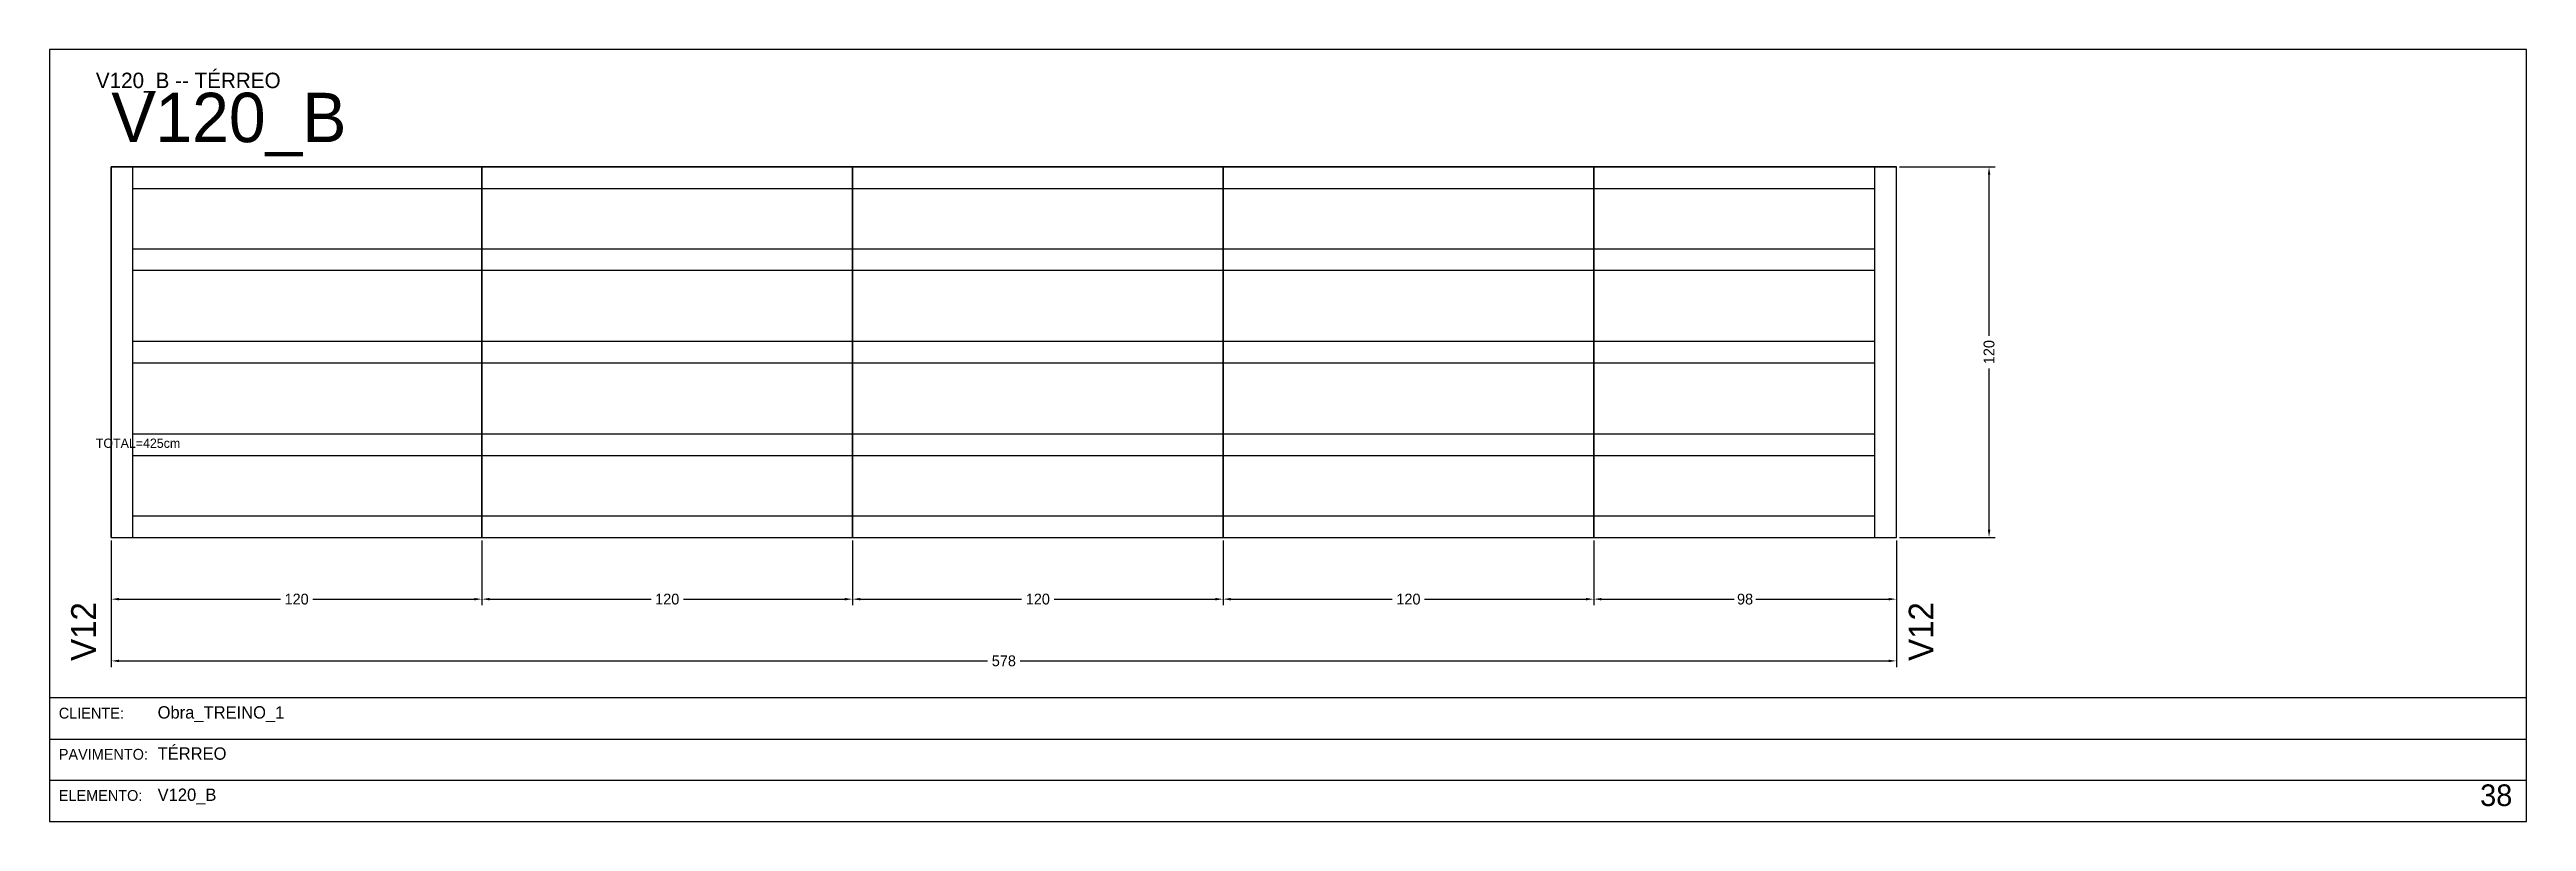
# Model space of a CAD drawing. Header units: metres. Extents: x 0 to 3268, y -4496 to 124.
# Drawn here: x 822 to 1624, y -2882 to -2632 of the extents above; entities that cross this region are included whole.
import ezdxf

# ---------------------------------------------------------------- set-up
doc = ezdxf.new("R2010")
doc.units = ezdxf.units.M
for name, color, linetype in [('5', 5, 'Continuous'), ('BORDA_CELULA', 9, 'Continuous'), ('CARIMBO', 9, 'Continuous'), ('COTA', 241, 'Continuous'), ('NOMENCLATURA', 7, 'Continuous'), ('Painéis', 200, 'Continuous'), ('SARR_2.2x7', 40, 'Continuous')]:
    doc.layers.add(name, color=color, linetype=linetype)
doc.dimstyles.new('COTA', dxfattribs={"dimtxt": 3.5, "dimasz": 2.5, "dimexe": 2, "dimexo": 1, "dimgap": 0.9, "dimtad": 1, "dimdec": 0, "dimrnd": 1, "dimcen": 2.5, "dimclrd": 4, "dimclre": 4, "dimclrt": 4, "dimazin": 3, "dimtfac": 1, "dimtmove": 0, "dimatfit": 3})

msp = doc.modelspace()

# ---------------------------------------------------------------- texts
at = {"layer": '5'}
for p in [(837, -2830), (1432, -2830)]:
    msp.add_text('V12', height=8, rotation=90, dxfattribs=at).set_placement(p)
at = {"layer": 'CARIMBO', "color": 9}
for s, p in [('CLIENTE:', (825, -2848.67)), ('PAVIMENTO:', (825, -2862)), ('ELEMENTO:', (825, -2875.33))]:
    msp.add_text(s, height=3.5, dxfattribs=at).set_placement(p)
at = {"layer": 'CARIMBO', "color": 2}
for s, p in [('Obra_TREINO_1', (857, -2848.67)), ('TÉRREO', (857, -2862)), ('V120_B', (857, -2875.33))]:
    msp.add_text(s, height=4, dxfattribs=at).set_placement(p)
at = {"layer": 'CARIMBO', "color": 3}
msp.add_text('38', height=7, dxfattribs=at).set_placement((1609, -2877))
at = {"layer": 'COTA'}
msp.add_text('TOTAL=425cm', height=3, dxfattribs=at).set_placement((837, -2761))
at = {"layer": 'NOMENCLATURA'}
for s, height, p in [('V120_B -- TÉRREO', 5, (837, -2644.5)), ('V120_B', 16, (842, -2662))]:
    msp.add_text(s, height=height, dxfattribs=at).set_placement(p)

# ---------------------------------------------------------------- blocks, each defined once
blk = doc.blocks.new('_CLOSEDFILLED')
at = {"color": 0, "linetype": 'BYBLOCK'}
blk.add_solid([(-1, 0.16), (0, 0), (-1, -0.16)], dxfattribs=at)
blk = doc.blocks.new('*D344')
at = {"color": 4}
for p, q in [((842, -2791), (842, -2812)), ((962, -2791), (962, -2812)), ((844.5, -2810), (896.75, -2810)), ((907.25, -2810), (959.5, -2810))]:
    blk.add_line(p, q, dxfattribs=at)
at = {"layer": 'Defpoints'}
for p in [(842, -2790), (962, -2790), (842, -2810)]:
    blk.add_point(p, dxfattribs=at)
at = {"layer": 'COTA', "color": 4, "xscale": 2.5, "yscale": 2.5, "rotation": 180}
blk.add_blockref('_CLOSEDFILLED', (842, -2810), dxfattribs=at)
at = {"layer": 'COTA', "color": 4, "xscale": 2.5, "yscale": 2.5}
blk.add_blockref('_CLOSEDFILLED', (962, -2810), dxfattribs=at)
at = {"layer": 'COTA', "color": 4, "insert": (902, -2810), "char_height": 3.5, "attachment_point": 5}
blk.add_mtext('120', dxfattribs=at)
blk = doc.blocks.new('*D345')
at = {"color": 4}
for p, q in [((962, -2791), (962, -2812)), ((1082, -2791), (1082, -2812)), ((964.5, -2810), (1016.75, -2810)), ((1027.25, -2810), (1079.5, -2810))]:
    blk.add_line(p, q, dxfattribs=at)
at = {"layer": 'Defpoints'}
for p in [(962, -2790), (1082, -2790), (962, -2810)]:
    blk.add_point(p, dxfattribs=at)
at = {"layer": 'COTA', "color": 4, "xscale": 2.5, "yscale": 2.5, "rotation": 180}
blk.add_blockref('_CLOSEDFILLED', (962, -2810), dxfattribs=at)
at = {"layer": 'COTA', "color": 4, "xscale": 2.5, "yscale": 2.5}
blk.add_blockref('_CLOSEDFILLED', (1082, -2810), dxfattribs=at)
at = {"layer": 'COTA', "color": 4, "insert": (1022, -2810), "char_height": 3.5, "attachment_point": 5}
blk.add_mtext('120', dxfattribs=at)
blk = doc.blocks.new('*D346')
at = {"color": 4}
for p, q in [((1082, -2791), (1082, -2812)), ((1202, -2791), (1202, -2812)), ((1084.5, -2810), (1136.75, -2810)), ((1147.25, -2810), (1199.5, -2810))]:
    blk.add_line(p, q, dxfattribs=at)
at = {"layer": 'Defpoints'}
for p in [(1082, -2790), (1202, -2790), (1082, -2810)]:
    blk.add_point(p, dxfattribs=at)
at = {"layer": 'COTA', "color": 4, "xscale": 2.5, "yscale": 2.5, "rotation": 180}
blk.add_blockref('_CLOSEDFILLED', (1082, -2810), dxfattribs=at)
at = {"layer": 'COTA', "color": 4, "xscale": 2.5, "yscale": 2.5}
blk.add_blockref('_CLOSEDFILLED', (1202, -2810), dxfattribs=at)
at = {"layer": 'COTA', "color": 4, "insert": (1142, -2810), "char_height": 3.5, "attachment_point": 5}
blk.add_mtext('120', dxfattribs=at)
blk = doc.blocks.new('*D347')
at = {"color": 4}
for p, q in [((1202, -2791), (1202, -2812)), ((1322, -2791), (1322, -2812)), ((1204.5, -2810), (1256.75, -2810)), ((1267.25, -2810), (1319.5, -2810))]:
    blk.add_line(p, q, dxfattribs=at)
at = {"layer": 'Defpoints'}
for p in [(1202, -2790), (1322, -2790), (1202, -2810)]:
    blk.add_point(p, dxfattribs=at)
at = {"layer": 'COTA', "color": 4, "xscale": 2.5, "yscale": 2.5, "rotation": 180}
blk.add_blockref('_CLOSEDFILLED', (1202, -2810), dxfattribs=at)
at = {"layer": 'COTA', "color": 4, "xscale": 2.5, "yscale": 2.5}
blk.add_blockref('_CLOSEDFILLED', (1322, -2810), dxfattribs=at)
at = {"layer": 'COTA', "color": 4, "insert": (1262, -2810), "char_height": 3.5, "attachment_point": 5}
blk.add_mtext('120', dxfattribs=at)
blk = doc.blocks.new('*D348')
at = {"color": 4}
for p, q in [((1322, -2791), (1322, -2812)), ((1420, -2791), (1420, -2812)), ((1324.5, -2810), (1367.5, -2810)), ((1374.5, -2810), (1417.5, -2810))]:
    blk.add_line(p, q, dxfattribs=at)
at = {"layer": 'Defpoints'}
for p in [(1322, -2790), (1420, -2790), (1322, -2810)]:
    blk.add_point(p, dxfattribs=at)
at = {"layer": 'COTA', "color": 4, "xscale": 2.5, "yscale": 2.5, "rotation": 180}
blk.add_blockref('_CLOSEDFILLED', (1322, -2810), dxfattribs=at)
at = {"layer": 'COTA', "color": 4, "xscale": 2.5, "yscale": 2.5}
blk.add_blockref('_CLOSEDFILLED', (1420, -2810), dxfattribs=at)
at = {"layer": 'COTA', "color": 4, "insert": (1371, -2810), "char_height": 3.5, "attachment_point": 5}
blk.add_mtext('98', dxfattribs=at)
blk = doc.blocks.new('*D349')
at = {"color": 4}
for p, q in [((842, -2791), (842, -2832)), ((1420, -2791), (1420, -2832)), ((844.5, -2830), (1125.75, -2830)), ((1136.25, -2830), (1417.5, -2830))]:
    blk.add_line(p, q, dxfattribs=at)
at = {"layer": 'Defpoints'}
for p in [(842, -2790), (1420, -2790), (842, -2830)]:
    blk.add_point(p, dxfattribs=at)
at = {"layer": 'COTA', "color": 4, "xscale": 2.5, "yscale": 2.5, "rotation": 180}
blk.add_blockref('_CLOSEDFILLED', (842, -2830), dxfattribs=at)
at = {"layer": 'COTA', "color": 4, "xscale": 2.5, "yscale": 2.5}
blk.add_blockref('_CLOSEDFILLED', (1420, -2830), dxfattribs=at)
at = {"layer": 'COTA', "color": 4, "insert": (1131, -2830), "char_height": 3.5, "attachment_point": 5}
blk.add_mtext('578', dxfattribs=at)
blk = doc.blocks.new('*D350')
at = {"color": 4}
for p, q in [((1421, -2670), (1452, -2670)), ((1450, -2724.75), (1450, -2672.5)), ((1450, -2787.5), (1450, -2735.25)), ((1421, -2790), (1452, -2790))]:
    blk.add_line(p, q, dxfattribs=at)
at = {"layer": 'Defpoints'}
for p in [(1420, -2670), (1420, -2790), (1450, -2790)]:
    blk.add_point(p, dxfattribs=at)
at = {"layer": 'COTA', "color": 4, "xscale": 2.5, "yscale": 2.5}
for p, rotation in [((1450, -2670), 90), ((1450, -2790), 270)]:
    blk.add_blockref('_CLOSEDFILLED', p, dxfattribs=dict(at, rotation=rotation))
at = {"layer": 'COTA', "color": 4, "insert": (1450, -2730), "char_height": 3.5, "attachment_point": 5, "rotation": 90}
blk.add_mtext('120', dxfattribs=at)
blk = doc.blocks.new('*D351')
at = {"color": 4}
for p, q in [((1421, -2670), (1452, -2670)), ((1450, -2724.75), (1450, -2672.5)), ((1450, -2787.5), (1450, -2735.25)), ((1421, -2790), (1452, -2790))]:
    blk.add_line(p, q, dxfattribs=at)
at = {"layer": 'Defpoints'}
for p in [(1420, -2670), (1420, -2790), (1450, -2790)]:
    blk.add_point(p, dxfattribs=at)
at = {"layer": 'COTA', "color": 4, "xscale": 2.5, "yscale": 2.5}
for p, rotation in [((1450, -2670), 90), ((1450, -2790), 270)]:
    blk.add_blockref('_CLOSEDFILLED', p, dxfattribs=dict(at, rotation=rotation))
at = {"layer": 'COTA', "color": 4, "insert": (1450, -2730), "char_height": 3.5, "attachment_point": 5, "rotation": 90}
blk.add_mtext('120', dxfattribs=at)
blk = doc.blocks.new('*D352')
at = {"color": 4}
for p, q in [((1421, -2670), (1452, -2670)), ((1450, -2724.75), (1450, -2672.5)), ((1450, -2787.5), (1450, -2735.25)), ((1421, -2790), (1452, -2790))]:
    blk.add_line(p, q, dxfattribs=at)
at = {"layer": 'Defpoints'}
for p in [(1420, -2670), (1420, -2790), (1450, -2790)]:
    blk.add_point(p, dxfattribs=at)
at = {"layer": 'COTA', "color": 4, "xscale": 2.5, "yscale": 2.5}
for p, rotation in [((1450, -2670), 90), ((1450, -2790), 270)]:
    blk.add_blockref('_CLOSEDFILLED', p, dxfattribs=dict(at, rotation=rotation))
at = {"layer": 'COTA', "color": 4, "insert": (1450, -2730), "char_height": 3.5, "attachment_point": 5, "rotation": 90}
blk.add_mtext('120', dxfattribs=at)
blk = doc.blocks.new('*D353')
at = {"color": 4}
for p, q in [((1421, -2670), (1452, -2670)), ((1450, -2724.75), (1450, -2672.5)), ((1450, -2787.5), (1450, -2735.25)), ((1421, -2790), (1452, -2790))]:
    blk.add_line(p, q, dxfattribs=at)
at = {"layer": 'Defpoints'}
for p in [(1420, -2670), (1420, -2790), (1450, -2790)]:
    blk.add_point(p, dxfattribs=at)
at = {"layer": 'COTA', "color": 4, "xscale": 2.5, "yscale": 2.5}
for p, rotation in [((1450, -2670), 90), ((1450, -2790), 270)]:
    blk.add_blockref('_CLOSEDFILLED', p, dxfattribs=dict(at, rotation=rotation))
at = {"layer": 'COTA', "color": 4, "insert": (1450, -2730), "char_height": 3.5, "attachment_point": 5, "rotation": 90}
blk.add_mtext('120', dxfattribs=at)
blk = doc.blocks.new('*D354')
at = {"color": 4}
for p, q in [((1421, -2670), (1452, -2670)), ((1450, -2724.75), (1450, -2672.5)), ((1450, -2787.5), (1450, -2735.25)), ((1421, -2790), (1452, -2790))]:
    blk.add_line(p, q, dxfattribs=at)
at = {"layer": 'Defpoints'}
for p in [(1420, -2670), (1420, -2790), (1450, -2790)]:
    blk.add_point(p, dxfattribs=at)
at = {"layer": 'COTA', "color": 4, "xscale": 2.5, "yscale": 2.5}
for p, rotation in [((1450, -2670), 90), ((1450, -2790), 270)]:
    blk.add_blockref('_CLOSEDFILLED', p, dxfattribs=dict(at, rotation=rotation))
at = {"layer": 'COTA', "color": 4, "insert": (1450, -2730), "char_height": 3.5, "attachment_point": 5, "rotation": 90}
blk.add_mtext('120', dxfattribs=at)

# ---------------------------------------------------------------- dimensions: what is measured, and where the dimension line sits
at = {"layer": 'COTA'}
for picture in ['*D350', '*D351', '*D352', '*D353', '*D354']:
    dim = msp.add_linear_dim(base=(1450, -2790), p1=(1420, -2790), p2=(1420, -2670), angle=90, dimstyle='COTA', dxfattribs=at)
    dim.commit()
    dim.dimension.update_dxf_attribs({"geometry": picture, "text_midpoint": (1450, -2730)})
for base, p1, p2, picture, middle in [((842, -2810), (842, -2790), (962, -2790), '*D344', (902, -2810)), ((842, -2830), (842, -2790), (1420, -2790), '*D349', (1131, -2830)), ((962, -2810), (962, -2790), (1082, -2790), '*D345', (1022, -2810)), ((1082, -2810), (1082, -2790), (1202, -2790), '*D346', (1142, -2810)), ((1202, -2810), (1202, -2790), (1322, -2790), '*D347', (1262, -2810)), ((1322, -2810), (1322, -2790), (1420, -2790), '*D348', (1371, -2810))]:
    dim = msp.add_linear_dim(base=base, p1=p1, p2=p2, dimstyle='COTA', dxfattribs=at)
    dim.commit()
    dim.dimension.update_dxf_attribs({"geometry": picture, "text_midpoint": middle})

# ---------------------------------------------------------------- linework, layer by layer
at = {"layer": 'BORDA_CELULA'}
for points in [[(822, -2882), (1624, -2882), (1624, -2632), (822, -2632)], [(822, -2882), (1624, -2882), (1624, -2842), (822, -2842)]]:
    msp.add_lwpolyline(points, close=True, dxfattribs=at)
at = {"layer": 'CARIMBO'}
for p, q in [((822, -2855.33), (1624, -2855.33)), ((822, -2868.67), (1624, -2868.67)), ((822, -2882), (1624, -2882))]:
    msp.add_line(p, q, dxfattribs=at)
at = {"layer": 'Painéis'}
for points in [[(842, -2790), (842, -2670)], [(842, -2670), (962, -2670)], [(842, -2790), (962, -2790), (962, -2670), (842, -2670), (842, -2790)], [(962, -2790), (962, -2670)], [(962, -2670), (1082, -2670)], [(962, -2790), (1082, -2790), (1082, -2670), (962, -2670), (962, -2790)], [(1082, -2790), (1082, -2670)], [(1082, -2670), (1202, -2670)], [(1082, -2790), (1202, -2790), (1202, -2670), (1082, -2670), (1082, -2790)], [(1202, -2790), (1202, -2670)], [(1202, -2670), (1322, -2670)], [(1202, -2790), (1322, -2790), (1322, -2670), (1202, -2670), (1202, -2790)], [(1322, -2790), (1322, -2670)], [(1322, -2670), (1420, -2670)], [(1322, -2790), (1420, -2790), (1420, -2670), (1322, -2670), (1322, -2790)], [(1420, -2790), (1420, -2670)], [(842, -2790), (962, -2790)], [(962, -2790), (1082, -2790)], [(1082, -2790), (1202, -2790)], [(1202, -2790), (1322, -2790)], [(1322, -2790), (1420, -2790)]]:
    msp.add_lwpolyline(points, dxfattribs=at)
at = {"layer": 'SARR_2.2x7'}
for points in [[(849, -2790), (849, -2670)], [(1413, -2790), (1413, -2670)], [(849, -2677), (962, -2677)], [(962, -2677), (1082, -2677)], [(1082, -2677), (1202, -2677)], [(1202, -2677), (1322, -2677)], [(1322, -2677), (1413, -2677)], [(849, -2696.5), (962, -2696.5)], [(962, -2696.5), (1082, -2696.5)], [(1082, -2696.5), (1202, -2696.5)], [(1202, -2696.5), (1322, -2696.5)], [(1322, -2696.5), (1413, -2696.5)], [(849, -2703.5), (962, -2703.5)], [(962, -2703.5), (1082, -2703.5)], [(1082, -2703.5), (1202, -2703.5)], [(1202, -2703.5), (1322, -2703.5)], [(1322, -2703.5), (1413, -2703.5)], [(849, -2726.5), (962, -2726.5)], [(962, -2726.5), (1082, -2726.5)], [(1082, -2726.5), (1202, -2726.5)], [(1202, -2726.5), (1322, -2726.5)], [(1322, -2726.5), (1413, -2726.5)], [(849, -2733.5), (962, -2733.5)], [(962, -2733.5), (1082, -2733.5)], [(1082, -2733.5), (1202, -2733.5)], [(1202, -2733.5), (1322, -2733.5)], [(1322, -2733.5), (1413, -2733.5)], [(849, -2756.5), (962, -2756.5)], [(962, -2756.5), (1082, -2756.5)], [(1082, -2756.5), (1202, -2756.5)], [(1202, -2756.5), (1322, -2756.5)], [(1322, -2756.5), (1413, -2756.5)], [(849, -2763.5), (962, -2763.5)], [(962, -2763.5), (1082, -2763.5)], [(1082, -2763.5), (1202, -2763.5)], [(1202, -2763.5), (1322, -2763.5)], [(1322, -2763.5), (1413, -2763.5)], [(849, -2783), (962, -2783)], [(962, -2783), (1082, -2783)], [(1082, -2783), (1202, -2783)], [(1202, -2783), (1322, -2783)], [(1322, -2783), (1413, -2783)]]:
    msp.add_lwpolyline(points, dxfattribs=at)

msp.set_redraw_order([(e.dxf.handle, doc.entitydb.next_handle()) for e in msp.query("TEXT MTEXT ATTDEF DIMENSION ARC_DIMENSION")])  # texts and dimensions are drawn at this point

doc.saveas('drawing.dxf')
